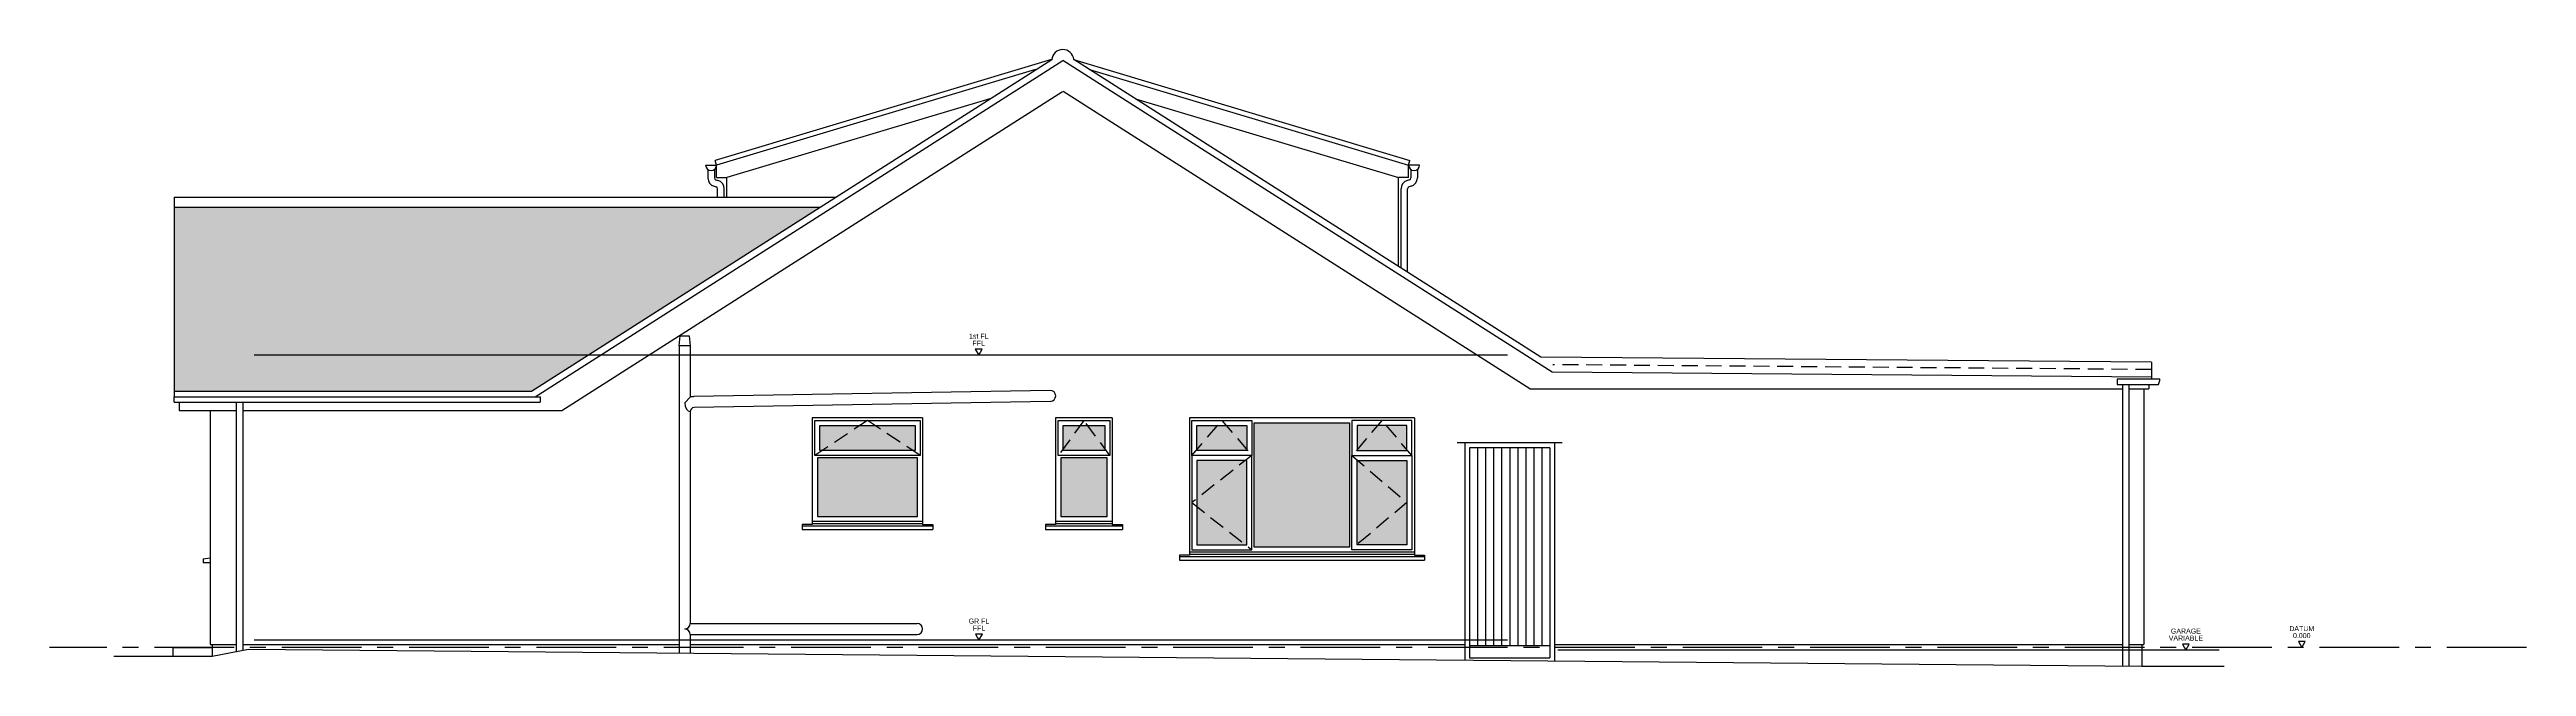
# Model space of a CAD drawing. Header units: millimetres. Extents: x 0 to 257100, y -5590 to 37493.
# Drawn here: x 232400 to 257100, y 13712 to 19866 of the extents above; entities that cross this region are included whole.
import ezdxf
from ezdxf.enums import TextEntityAlignment as Align

# ---------------------------------------------------------------- set-up
doc = ezdxf.new("R2010")
doc.units = ezdxf.units.MM
doc.header["$LTSCALE"] = 25
doc.header["$MEASUREMENT"] = 0
doc.linetypes.add('CENTER', pattern=[50.8, 31.75, -6.35, 6.35, -6.35])
doc.linetypes.add('DASHED2', pattern=[9.525, 6.35, -3.175])
for name, color, linetype in [('04 - Hatching', 252, 'Continuous'), ('08 - Levels', 8, 'CENTER'), ('20 - Existing Walls', 2, 'Continuous'), ('24 - Stair-Ramp', 1, 'Continuous'), ('31 - Windows', 1, 'Continuous'), ('32 - Doors', 1, 'Continuous'), ('43 - Floor Finish', 6, 'Continuous'), ('47 - Roof Finish', 70, 'Continuous'), ('52 -', 2, 'Continuous'), ('94 - Landscaping', 7, 'Continuous')]:
    doc.layers.add(name, color=color, linetype=linetype)
doc.layers.add('G-LVLS', color=1, linetype='Continuous', plot=False)
doc.styles.get("Standard").update_dxf_attribs({"font": 'arial.ttf'})

# ---------------------------------------------------------------- blocks, each defined once
blk = doc.blocks.new('LVL')
at = {"color": 0, "linetype": 'ByBlock'}
blk.add_lwpolyline([(-1.7, 3), (0, 0), (1.7, 3)], close=True, dxfattribs=at)
at = {"color": 0, "linetype": 'ByBlock', "lineweight": -2}
for tag, p in [('SPOTHEIGHT', (0, 6)), ('TEXT', (0, 9.5))]:
    blk.add_attdef(tag, text='', height=2.5, dxfattribs=at).set_placement(p, align=Align.MIDDLE_CENTER)

msp = doc.modelspace()

# ---------------------------------------------------------------- hatches: boundary and pattern name
at = {"layer": '04 - Hatching', "transparency": 33554687}
h = msp.add_hatch(dxfattribs=at)
h.set_pattern_fill('SPANISH', color=256, scale=99)
h.set_pattern_definition([(94.844, (233642.6022, 16468.9728), (118.8, -1425.6), [109.6878, -6924.6367]), (0, (233633.34, 16468.97), (118.8, 118.8), [33.0224, -85.7776]), (0, (233633.34, 16578.27), (118.8, 118.8), [42.2847, -76.5153]), (90, (233633.34, 16459.47), (-118.8, 118.8), [12.035, -106.765]), (90, (233675.62, 16459.47), (-118.8, 118.8), [11.88, -106.92]), (85.156, (233666.3622, 16468.9728), (118.8, 1425.6), [109.6878, -6924.6367]), (52.52382, (233666.928, 16475.651), (1544.4, 2019.6), [30.5731, -4460.3183]), (18.43495, (233685.53, 16499.914), (-118.8, 0), [29.886, -345.7925]), (341.56505, (233713.882, 16509.365), (118.8, -1e-13), [30.0543, -345.6243]), (307.47618, (233623.5942, 16499.8608), (-1544.4, 2019.6), [30.2865, -4460.6049]), (52.52382, (233675.6246, 16471.3488), (1544.4, 2019.6), [25.7778, -4465.1136]), (18.43495, (233691.31, 16491.806), (-118.8, 0), [23.7947, -351.884]), (341.56505, (233713.882, 16499.33), (118.8, -1e-13), [23.9629, -351.7157]), (307.47618, (233736.6154, 16491.753), (-1544.4, 2019.6), [25.5155, -4465.3759])])
h.paths.add_polyline_path([(237206.5, 16459.5), (240085.1, 18294), (239156.1, 18294), (239131.1, 18294), (233642.6, 18294), (233642.6, 16459.5)])
at = {"layer": '04 - Hatching', "transparency": 33554534}
h = msp.add_hatch(color=256, dxfattribs=at)
h.dxf.hatch_style = 1
h.paths.add_polyline_path([(241006.5, 15866.7), (241031.6, 15866.7), (241031.6, 16116), (240631.7, 16116)])
h.paths.add_polyline_path([(240106.7, 15866.7), (241006.5, 15866.7), (240631.7, 16116), (240481.5, 16116)])
h.paths.add_polyline_path([(240081.6, 16116), (240081.6, 15866.7), (240106.7, 15866.7), (240481.5, 16116)])
h.paths.add_polyline_path([(241056.6, 15791.7), (240056.6, 15791.7), (240056.6, 15208), (241056.6, 15208)])
h = msp.add_hatch(color=256, dxfattribs=at)
h.dxf.hatch_style = 1
h.paths.add_polyline_path([(242923.1, 15884.5), (242923.1, 16116), (242752.5, 16116)])
h.paths.add_polyline_path([(242508.1, 15866.7), (242923.1, 15866.7), (242923.1, 15884.5), (242752.5, 16116), (242678.7, 16116), (242508.1, 15884.5)])
h.paths.add_polyline_path([(242678.7, 16116), (242508.1, 16116), (242508.1, 15884.5)])
h.paths.add_polyline_path([(242948.1, 15791.7), (242483.1, 15791.7), (242483.1, 15208), (242948.1, 15208)])
h = msp.add_hatch(color=256, dxfattribs=at)
h.dxf.hatch_style = 1
h.paths.add_polyline_path([(245935.6, 16116), (245729.7, 16116), (245935.6, 15875.1)])
h.paths.add_polyline_path([(245438.2, 15866.7), (245935.6, 15866.7), (245935.6, 15875.1), (245729.7, 16116), (245644.1, 16116), (245438.2, 15875.1)])
h.paths.add_polyline_path([(245438.2, 16116), (245438.2, 15875.1), (245644.1, 16116)])
h.paths.add_polyline_path([(245935.6, 15346.8), (245935.6, 15766.7), (245446.5, 15766.7)])
h.paths.add_polyline_path([(245446.5, 15766.7), (245438.2, 15766.7), (245438.2, 14927), (245935.6, 15346.8)])
h.paths.add_polyline_path([(245438.2, 14927), (245935.6, 14927), (245935.6, 15346.8)])
h.paths.add_polyline_path([(243841.6, 14927), (244325.4, 14927), (243841.6, 15307.5)])
h.paths.add_polyline_path([(244339, 15766.7), (244325.4, 15766.7), (243841.6, 15386.2), (243841.6, 15307.5), (244325.4, 14927), (244339, 14927)])
h.paths.add_polyline_path([(243841.6, 15766.7), (243841.6, 15386.2), (244325.4, 15766.7)])
h.paths.add_polyline_path([(243841.6, 15866.7), (244339, 15866.7), (244339, 15875.1), (244133.1, 16116), (244047.5, 16116), (243841.6, 15875.1)])
h.paths.add_polyline_path([(244047.5, 16116), (243841.6, 16116), (243841.6, 15875.1)])
h.paths.add_polyline_path([(244339, 15875.1), (244339, 16116), (244133.1, 16116)])
h.paths.add_polyline_path([(245363.2, 16141), (244414, 16141), (244414, 14902), (245363.2, 14902)])

# ---------------------------------------------------------------- linework, layer by layer
at = {"layer": '08 - Levels'}
msp.add_line((257100, 13900), (232400, 13900), dxfattribs=at)
at = {"layer": '20 - Existing Walls'}
for p, q in [((239152.5, 18394), (239152.5, 18589)), ((245852.6, 17701.9), (245852.6, 18589)), ((233642.6, 16348), (233642.6, 16403)), ((253285.1, 16480), (253285.1, 13931)), ((234002.6, 16265), (234002.6, 13931)), ((240006.6, 16191), (240006.6, 15127)), ((241106.6, 16191), (240006.6, 16191)), ((241106.6, 16191), (241106.6, 15127)), ((242998.1, 16191), (242433.1, 16191)), ((242433.1, 16191), (242433.1, 15127)), ((242998.1, 16191), (242998.1, 15127)), ((243766.6, 16191), (243766.6, 14821)), ((246010.6, 16191), (243766.6, 16191)), ((246010.6, 16191), (246010.6, 14821)), ((247483.1, 15942), (246438.1, 15942)), ((246513.1, 15942), (246513.1, 13772.4)), ((247408.1, 15942), (247408.1, 13764.4)), ((234002.6, 13931), (234261.1, 13931)), ((234022.6, 13931), (234022.6, 13811)), ((234326.1, 13931), (238679.1, 13931)), ((238789.1, 13931), (246513.1, 13931)), ((247408.1, 13931), (253070.1, 13931)), ((253135.1, 13931), (253285.1, 13931)), ((253265.1, 13931), (253265.1, 13712))]:
    msp.add_line(p, q, dxfattribs=at)
at = {"layer": '24 - Stair-Ramp'}
for q in [(233630.9, 13811), (234022.6, 13900)]:
    msp.add_line((233630.9, 13900), q, dxfattribs=at)
at = {"layer": '31 - Windows', "linetype": 'DASHED2'}
for p, q in [((240556.6, 16166), (240031.6, 15816.7)), ((241081.6, 15816.7), (240556.6, 16166)), ((242715.6, 16166), (242458.1, 15816.7)), ((242973.1, 15816.7), (242715.6, 16166)), ((243791.6, 15816.7), (244090.3, 16166)), ((244090.3, 16166), (244389, 15816.7)), ((245686.9, 16166), (245388.2, 15816.7)), ((245985.6, 15816.7), (245686.9, 16166)), ((244389, 15816.7), (243791.6, 15346.8)), ((245388.2, 15816.7), (245388.2, 15816.7)), ((245388.2, 15816.7), (245935.6, 15346.8)), ((243791.6, 15346.8), (244389, 14877)), ((245935.6, 15346.8), (245438.2, 14927))]:
    msp.add_line(p, q, dxfattribs=at)
at = {"layer": '31 - Windows'}
for p, q in [((239906.6, 15127), (239906.6, 15077)), ((240006.6, 15127), (239906.6, 15127)), ((239906.6, 15115), (241206.6, 15115)), ((239906.6, 15077), (241206.6, 15077)), ((241106.6, 15158), (240006.6, 15158)), ((240006.6, 15139), (241106.6, 15139)), ((241106.6, 15127), (241206.6, 15127)), ((241206.6, 15127), (241206.6, 15077)), ((242333.1, 15127), (242333.1, 15077)), ((242433.1, 15127), (242333.1, 15127)), ((242333.1, 15115), (243098.1, 15115)), ((242333.1, 15077), (243098.1, 15077)), ((242998.1, 15158), (242433.1, 15158)), ((242433.1, 15139), (242998.1, 15139)), ((242998.1, 15127), (243098.1, 15127)), ((243098.1, 15127), (243098.1, 15077)), ((243666.6, 14821), (243666.6, 14771)), ((243766.6, 14821), (243666.6, 14821)), ((246010.6, 14852), (243766.6, 14852)), ((243766.6, 14833), (246010.6, 14833)), ((246010.6, 14821), (246110.6, 14821)), ((246110.6, 14821), (246110.6, 14771)), ((233932.6, 14785), (234002.6, 14795.5)), ((233932.6, 14785), (233932.6, 14747)), ((234002.6, 14747), (233932.6, 14747)), ((243666.6, 14809), (246110.6, 14809)), ((243666.6, 14771), (246110.6, 14771))]:
    msp.add_line(p, q, dxfattribs=at)
for points in [[(241081.6, 15816.7), (240031.6, 15816.7), (240031.6, 16166), (241081.6, 16166)], [(241031.6, 15866.7), (240081.6, 15866.7), (240081.6, 16116), (241031.6, 16116)], [(242973.1, 15816.7), (242458.1, 15816.7), (242458.1, 16166), (242973.1, 16166)], [(242923.1, 15866.7), (242508.1, 15866.7), (242508.1, 16116), (242923.1, 16116)], [(244389, 15816.7), (243791.6, 15816.7), (243791.6, 16166), (244389, 16166)], [(244339, 15866.7), (243841.6, 15866.7), (243841.6, 16116), (244339, 16116)], [(244414, 16141), (245363.2, 16141), (245363.2, 14902), (244414, 14902)], [(245388.2, 15816.7), (245985.6, 15816.7), (245985.6, 16166), (245388.2, 16166)], [(245438.2, 15866.7), (245935.6, 15866.7), (245935.6, 16116), (245438.2, 16116)], [(244389, 15816.7), (243791.6, 15816.7), (243791.6, 14877), (244389, 14877)], [(245388.2, 15816.7), (245985.6, 15816.7), (245985.6, 14877), (245388.2, 14877)], [(241056.6, 15791.7), (240056.6, 15791.7), (240056.6, 15208), (241056.6, 15208)], [(242948.1, 15791.7), (242483.1, 15791.7), (242483.1, 15208), (242948.1, 15208)], [(244339, 15766.7), (243841.6, 15766.7), (243841.6, 14927), (244339, 14927)], [(245438.2, 15766.7), (245935.6, 15766.7), (245935.6, 14927), (245438.2, 14927)]]:
    msp.add_lwpolyline(points, close=True, dxfattribs=at)
at = {"layer": '32 - Doors'}
for p, q in [((246560.6, 15894.5), (246560.6, 13797.4)), ((247360.6, 15894.5), (246560.6, 15894.5)), ((246640.6, 15894.5), (246640.6, 13922.4)), ((246720.6, 15894.5), (246720.6, 13922.4)), ((246800.6, 15894.5), (246800.6, 13922.4)), ((246880.6, 15894.5), (246880.6, 13922.4)), ((246960.6, 15894.5), (246960.6, 13922.4)), ((247040.6, 15894.5), (247040.6, 13922.4)), ((247120.6, 15894.5), (247120.6, 13922.4)), ((247200.6, 15894.5), (247200.6, 13922.4)), ((247280.6, 15894.5), (247280.6, 13922.4)), ((247360.6, 15894.5), (247360.6, 13797.4)), ((246560.6, 13922.4), (247360.6, 13922.4)), ((246560.6, 13797.4), (247360.6, 13797.4))]:
    msp.add_line(p, q, dxfattribs=at)
at = {"layer": '43 - Floor Finish'}
for p, q in [((246939.6, 16817), (234439.1, 16817)), ((246939.6, 13975), (234439.1, 13975)), ((254035.1, 13875), (247440.1, 13875))]:
    msp.add_line(p, q, dxfattribs=at)
at = {"layer": '47 - Roof Finish'}
for p, q in [((237206.5, 16459.5), (242395.5, 19766.4)), ((242392.5, 19765.1), (239038.7, 18760.3)), ((242612.6, 19765.1), (245966.5, 18760.3)), ((247270.8, 16798.1), (242613, 19766.4)), ((237241.6, 16403), (242503.9, 19756.7)), ((242233.6, 19665.5), (239052.5, 18714)), ((247383.8, 16647.2), (242504.7, 19756.7)), ((242771.5, 19665.5), (245952.6, 18714)), ((237508.4, 16265), (242499.9, 19446.1)), ((241775.6, 19373.6), (239152.5, 18589)), ((247162.8, 16480), (242508.6, 19446.1)), ((243229.5, 19373.6), (245852.6, 18589)), ((239052.5, 18714), (239038.7, 18760.3)), ((239052.5, 18589), (239052.5, 18714)), ((239052.5, 18589), (239152.5, 18589)), ((245952.6, 18589), (245852.6, 18589)), ((245952.6, 18714), (245966.5, 18760.3)), ((245952.6, 18589), (245952.6, 18714)), ((233642.6, 18394), (240242, 18394)), ((233642.6, 18394), (233642.6, 16403)), ((233642.6, 18294), (240085.1, 18294)), ((253360.1, 16749), (247270.8, 16798.1)), ((253359.5, 16599), (247383.8, 16647.2)), ((253360.1, 16749), (253360.1, 16581)), ((233642.6, 16459.5), (237206.5, 16459.5)), ((233692.6, 16348), (233692.6, 16265)), ((247162.8, 16480), (253070.1, 16480)), ((253135.1, 16480), (253335.1, 16480)), ((253335.1, 16526), (253335.1, 16480)), ((233692.6, 16265), (234261.1, 16265)), ((234326.1, 16265), (237508.4, 16265))]:
    msp.add_line(p, q, dxfattribs=at)
at = {"layer": '47 - Roof Finish', "linetype": 'DASHED2'}
msp.add_line((253360.1, 16674), (247390, 16722.1), dxfattribs=at)
at = {"layer": '47 - Roof Finish'}
msp.add_arc((242503.4, 19755.9), 110.1, 4.7812, 176.11243, dxfattribs=at)
at = {"layer": '52 -'}
for p, q in [((238942.5, 18714), (239052.5, 18714)), ((238965, 18669.6), (238965, 18584.5)), ((239030, 18669.6), (239030, 18584.5)), ((239044.9, 18565.2), (239064.5, 18559.9)), ((245960.3, 18565.2), (245940.6, 18559.9)), ((246062.6, 18714), (245952.6, 18714)), ((245975.1, 18669.6), (245975.1, 18584.5)), ((246040.1, 18669.6), (246040.1, 18584.5)), ((239028, 18502.4), (239047.7, 18497.1)), ((239062.5, 18394), (239062.5, 18477.8)), ((239127.5, 18394), (239127.5, 18477.8)), ((245877.6, 17685.9), (245877.6, 18477.8)), ((245942.6, 17644.5), (245942.6, 18477.8)), ((245977.1, 18502.4), (245957.4, 18497.1)), ((238679.1, 16911.1), (238689.1, 17011.1)), ((238679.1, 16911.1), (238679.1, 13842.5)), ((238789.1, 16911.1), (238679.1, 16911.1)), ((238689.1, 17011.1), (238779.1, 17011.1)), ((238779.1, 17011.1), (238789.1, 16911.1)), ((238789.1, 16911.1), (238789.1, 16398.2)), ((253020.1, 16581), (253445.1, 16581)), ((253020.1, 16581), (253020.1, 16526)), ((253430.5, 16526), (253445.1, 16566)), ((253445.1, 16566), (253445.1, 16581)), ((233642.6, 16403), (237291.6, 16403)), ((233642.6, 16348), (237291.6, 16348)), ((234261.1, 16348), (234261.1, 13857.4)), ((234326.1, 16348), (234326.1, 13870)), ((237291.6, 16403), (237291.6, 16348)), ((238789.1, 16398.2), (238734.1, 16342.3)), ((242377.6, 16465.6), (238826.5, 16403.7)), ((242379.5, 16355.7), (238828.4, 16293.7)), ((253020.1, 16526), (253430.5, 16526)), ((253070.1, 16526), (253070.1, 13713.7)), ((253135.1, 16526), (253135.1, 13713.2)), ((238789.1, 16253.7), (238789.1, 14141)), ((238789.1, 14141), (241051.6, 14141)), ((238789.1, 14031), (241051.6, 14031)), ((238789.1, 14031), (238789.1, 13841.6))]:
    msp.add_line(p, q, dxfattribs=at)
for centre, radius, start, end in [((238997.5, 18714), 55, 180, 0), ((239050, 18584.5), 85, 180, 255), ((239050, 18584.5), 20, 180, 255), ((239042.5, 18477.8), 85, 0, 75), ((245962.6, 18477.8), 85, 105, 180), ((246007.6, 18714), 55, 180, 0), ((245955.1, 18584.5), 20, 285, 0), ((245955.1, 18584.5), 85, 285, 0), ((239042.5, 18477.8), 20, 0, 75), ((245962.6, 18477.8), 20, 105, 180), ((238829.1, 16253.7), 150, 91, 105.46601), ((242378.5, 16410.6), 55, 271, 91), ((238829.1, 16253.7), 40, 91, 180), ((238734.1, 14141), 55, 270, 0), ((238734.1, 14031), 55, 0, 90), ((241051.6, 14086), 55, 270, 90)]:
    msp.add_arc(centre, radius, start, end, dxfattribs=at)
msp.add_ellipse((238789.1, 16342.3), major_axis=(0, -88.6), ratio=0.6207681, start_param=4.712389, end_param=6.2831853, dxfattribs=at)
at = {"layer": '94 - Landscaping'}
for p, q in [((234382.6, 13881), (234022.6, 13811)), ((253265.1, 13712), (234382.6, 13881)), ((234022.6, 13811), (233042.6, 13811)), ((254085.1, 13712), (253265.1, 13712))]:
    msp.add_line(p, q, dxfattribs=at)

# ---------------------------------------------------------------- block references
at = {"layer": 'G-LVLS', "xscale": 20, "yscale": 20, "zscale": 20}
for p, values in [((241665.9, 16817), {'TEXT': '1st FL', 'SPOTHEIGHT': 'FFL'}), ((241668.2, 13975), {'TEXT': 'GR FL', 'SPOTHEIGHT': 'FFL'}), ((253703.6, 13875), {'TEXT': 'GARAGE', 'SPOTHEIGHT': 'VARIABLE'}), ((254859.1, 13900), {'TEXT': 'DATUM', 'SPOTHEIGHT': '0.000'})]:
    msp.add_blockref('LVL', p, dxfattribs=at).add_auto_attribs(values)

doc.saveas('drawing.dxf')
